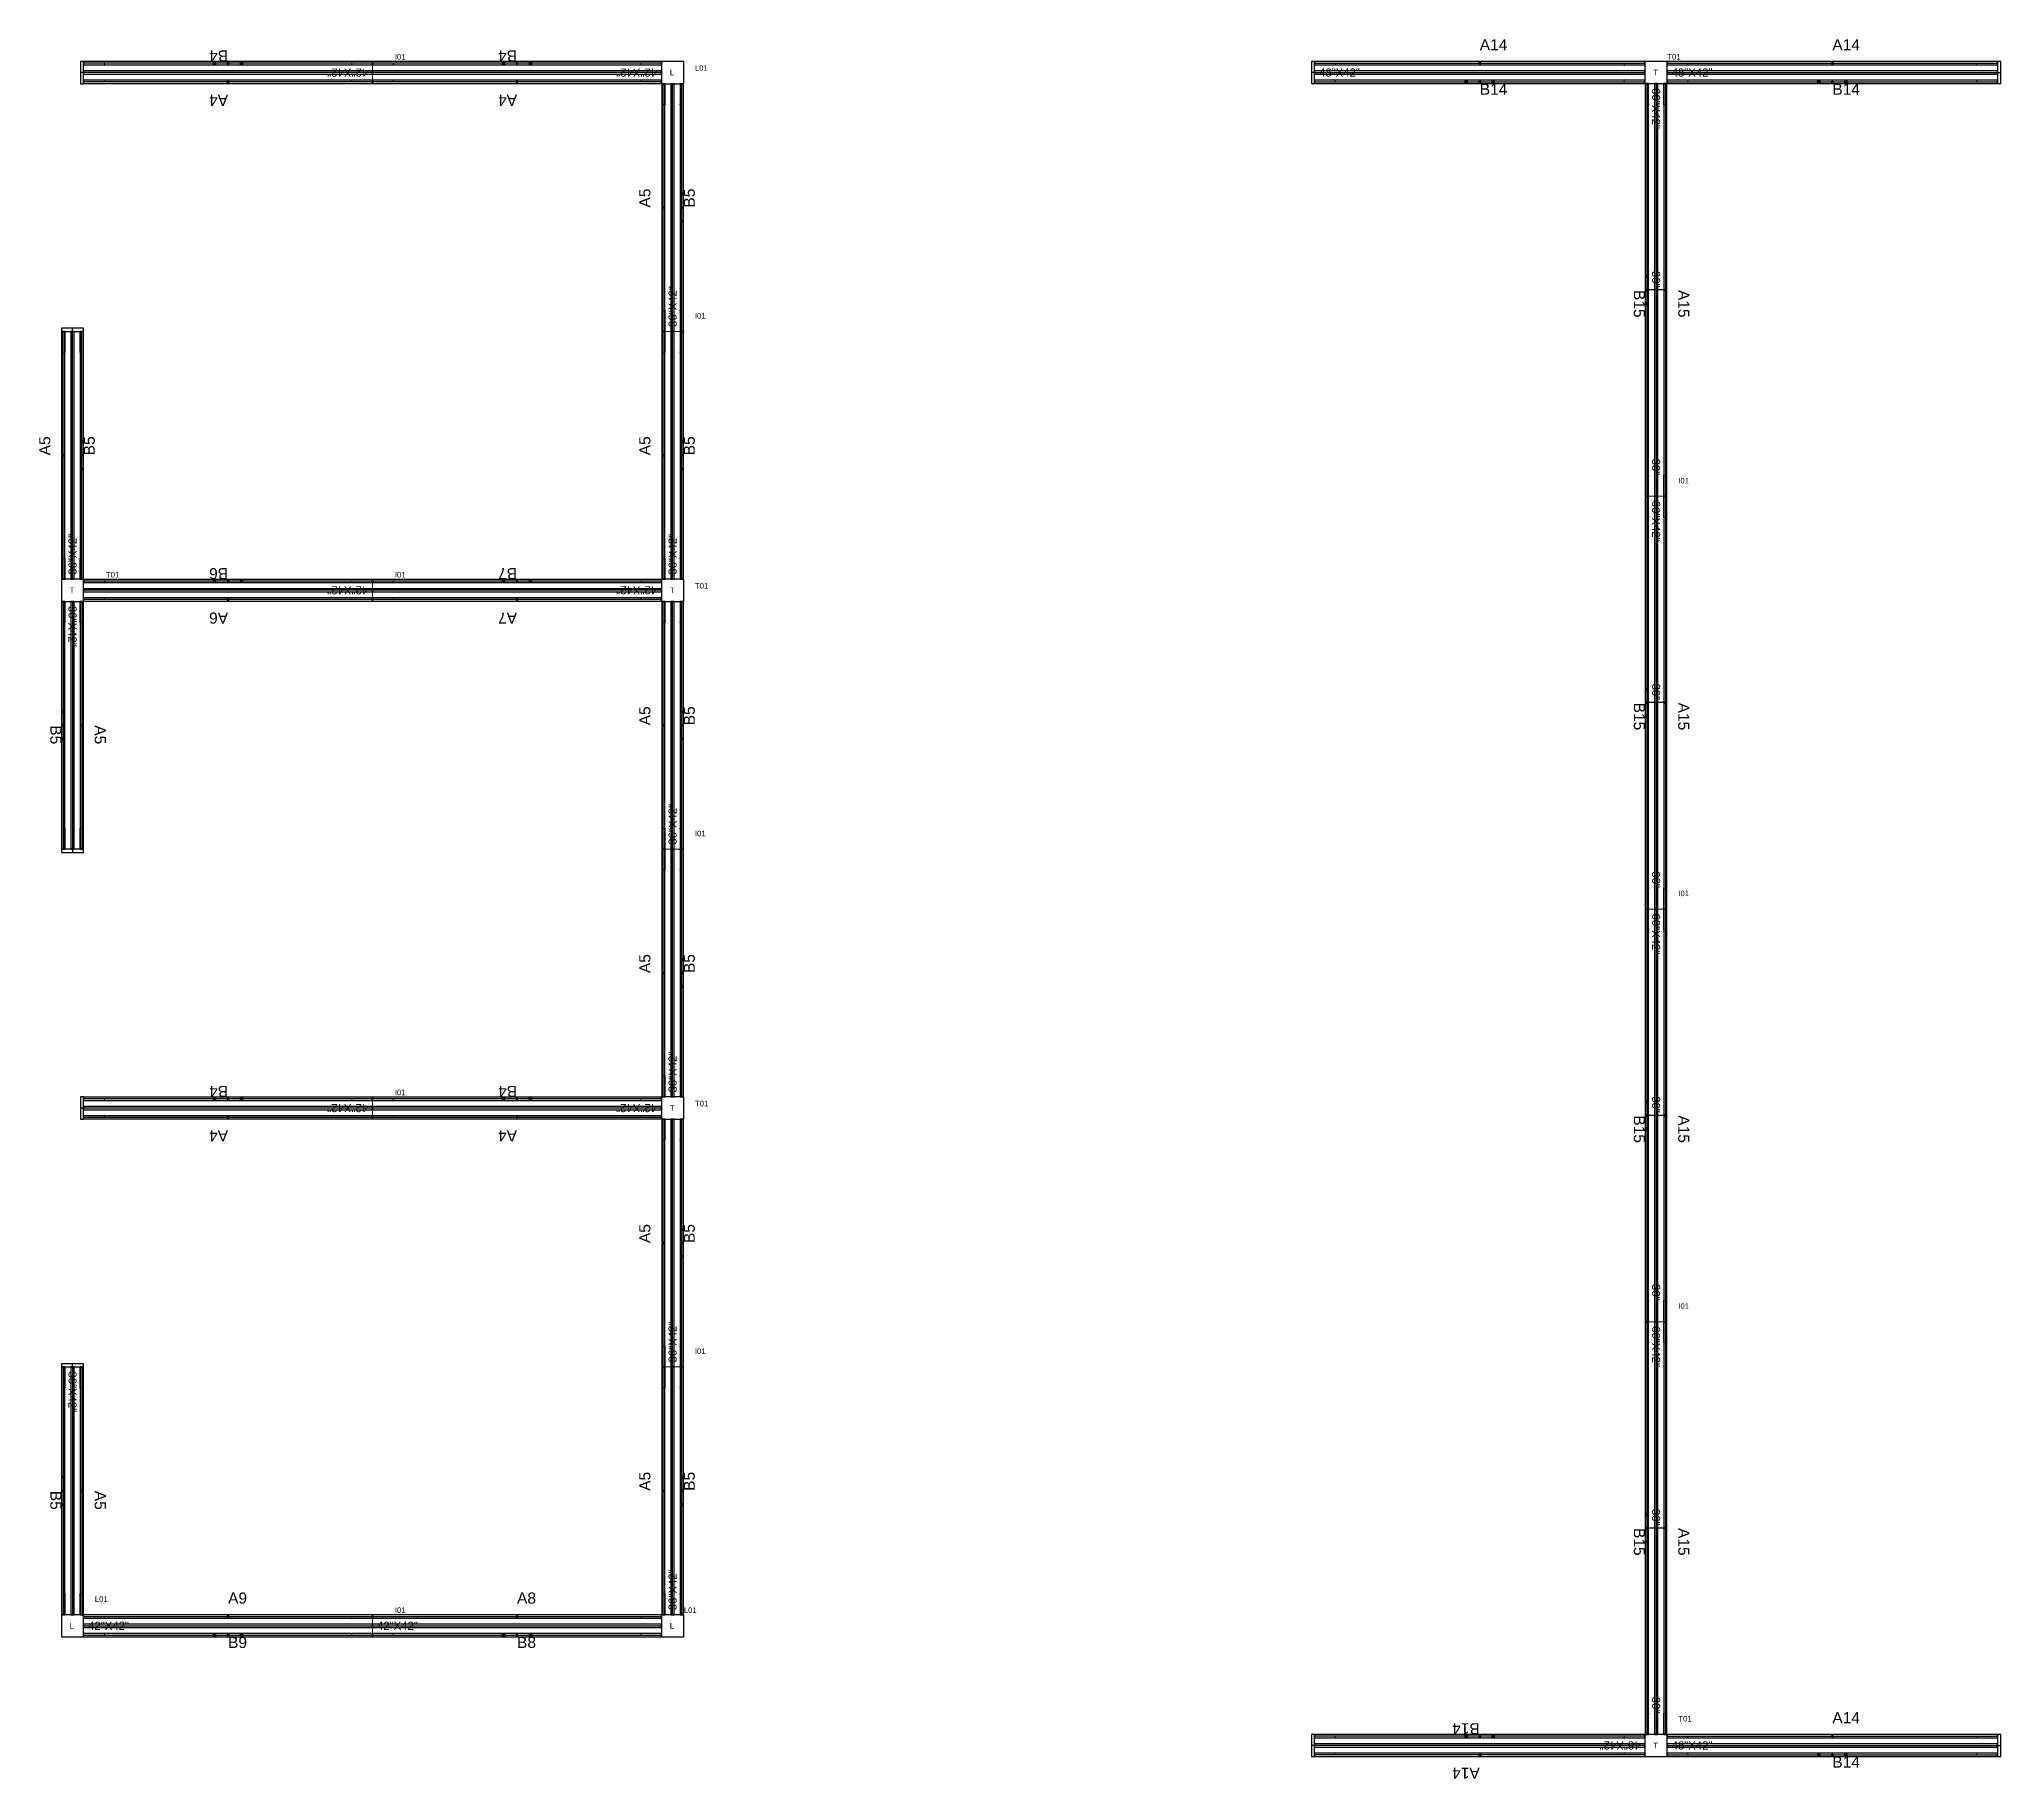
# Model space of a CAD drawing. Header units: millimetres. Extents: x 1390 to 1467.6, y 1790 to 1851.2.
# Drawn here: x 1389.96 to 1397.2, y 1801.54 to 1807.96 of the extents above; entities that cross this region are included whole.
import ezdxf

# ---------------------------------------------------------------- set-up
doc = ezdxf.new("R2010")
doc.units = ezdxf.units.MM
for name, color, linetype in [('DD2D', 7, 'Continuous'), ('DD2D_Geometry', 7, 'Continuous'), ('DDReportes', 7, 'Continuous'), ('Id Unión', 7, 'Continuous')]:
    doc.layers.add(name, color=color, linetype=linetype)
doc.styles.get("Standard").update_dxf_attribs({"font": 'arial.ttf'})

msp = doc.modelspace()

# ---------------------------------------------------------------- texts
at = {"layer": 'DD2D_Geometry'}
for s, p in [('L', (1392.286, 1807.8257)), ('T', (1395.9178, 1807.8258)), ('T', (1390.07, 1805.9137)), ('T', (1392.286, 1805.9137)), ('T', (1392.286, 1804.0017)), ('L', (1390.07, 1802.0897)), ('L', (1392.286, 1802.0897)), ('T', (1395.9178, 1801.6478))]:
    msp.add_text(s, height=0.0205, dxfattribs=at).set_placement(p)
at = {"layer": 'DDReportes'}
for s, rotation, p in [('B4', 180, (1390.6547, 1807.9179)), ('B4', 180, (1391.7217, 1807.9179)), ('A4', 180, (1390.6547, 1807.7539)), ('A4', 180, (1391.7217, 1807.7539)), ('A5', 90, (1392.2142, 1807.3374)), ('B5', 90, (1392.3782, 1807.3374)), ('B15', 270, (1395.846, 1807.033)), ('A15', 270, (1396.01, 1807.033)), ('A5', 90, (1389.9982, 1806.4224)), ('B5', 90, (1390.1622, 1806.4224)), ('A5', 90, (1392.2142, 1806.4224)), ('B5', 90, (1392.3782, 1806.4224)), ('B6', 180, (1390.6547, 1806.0059)), ('B7', 180, (1391.7217, 1806.0059)), ('A6', 180, (1390.6547, 1805.8419)), ('A7', 180, (1391.7217, 1805.8419)), ('A5', 90, (1392.2142, 1805.4254)), ('B5', 90, (1392.3782, 1805.4254)), ('B15', 270, (1395.846, 1805.509)), ('A15', 270, (1396.01, 1805.509)), ('B5', 270, (1389.9982, 1805.4254)), ('A5', 270, (1390.1622, 1805.4254)), ('A5', 90, (1392.2142, 1804.5104)), ('B5', 90, (1392.3782, 1804.5104)), ('B4', 180, (1390.6547, 1804.0939)), ('B4', 180, (1391.7217, 1804.0939)), ('A4', 180, (1390.6547, 1803.9299)), ('A4', 180, (1391.7217, 1803.9299)), ('B15', 270, (1395.846, 1803.985)), ('A15', 270, (1396.01, 1803.985)), ('A5', 90, (1392.2142, 1803.5134)), ('B5', 90, (1392.3782, 1803.5134)), ('A5', 90, (1392.2142, 1802.5984)), ('B5', 90, (1392.3782, 1802.5984)), ('B5', 270, (1389.9982, 1802.5984)), ('A5', 270, (1390.1622, 1802.5984)), ('B15', 270, (1395.846, 1802.461)), ('A15', 270, (1396.01, 1802.461)), ('B14', 180, (1395.277, 1801.74)), ('A14', 180, (1395.277, 1801.576))]:
    msp.add_text(s, height=0.041, rotation=rotation, dxfattribs=at).set_placement(p)
for s, p in [('A14', (1395.277, 1807.918)), ('A14', (1396.579, 1807.918)), ('B14', (1395.277, 1807.754)), ('B14', (1396.579, 1807.754)), ('A9', (1390.6547, 1802.1819)), ('A8', (1391.7217, 1802.1819)), ('B9', (1390.6547, 1802.0179)), ('B8', (1391.7217, 1802.0179)), ('A14', (1396.579, 1801.74)), ('B14', (1396.579, 1801.576))]:
    msp.add_text(s, height=0.041, dxfattribs=at).set_placement(p)
at = {"layer": 'Id Unión'}
for s, p in [('I01', (1391.2705, 1807.8834)), ('T01', (1395.9693, 1807.8835)), ('L01', (1392.3785, 1807.8425)), ('I01', (1392.3785, 1806.9275)), ('I01', (1396.0103, 1806.3185)), ('T01', (1390.2035, 1805.9714)), ('I01', (1391.2705, 1805.9714)), ('T01', (1392.3785, 1805.9305)), ('I01', (1392.3785, 1805.0155)), ('I01', (1396.0103, 1804.7945)), ('I01', (1391.2705, 1804.0594)), ('T01', (1392.3785, 1804.0185)), ('I01', (1396.0103, 1803.2705)), ('I01', (1392.3785, 1803.1035)), ('L01', (1390.1625, 1802.1884)), ('I01', (1391.2706, 1802.1474)), ('L01', (1392.3376, 1802.1474)), ('T01', (1396.0103, 1801.7465))]:
    msp.add_text(s, height=0.0205, dxfattribs=at).set_placement(p)

# ---------------------------------------------------------------- blocks, each defined once
blk = doc.blocks.new('DD101036422D')
at = {"color": 1, "linetype": 'Continuous', "lineweight": 0}
for p, q in [((0, -0.0255), (0, 0.0255)), ((0.0017, 0.0275), (0.0218, 0.0275)), ((0.002, 0.0275), (0.0215, 0.0275)), ((0.0747, 0.0275), (0.0215, 0.0275)), ((0.0747, 0.0275), (0.075, 0.0275)), ((0.0765, 0.026), (0.0765, 0.0343)), ((0.8385, 0.0343), (0.0765, 0.0343)), ((0.8385, 0.0343), (0.8385, 0.026)), ((0.8403, 0.0275), (0.84, 0.0275)), ((0.8403, 0.0275), (0.8935, 0.0275)), ((0.9133, 0.0275), (0.8932, 0.0275)), ((0.913, 0.0275), (0.8935, 0.0275)), ((0.915, -0.0255), (0.915, 0.0255)), ((0.025, -0.0275), (0.002, -0.0275)), ((0.025, -0.0275), (0.0747, -0.0275)), ((0.0747, -0.0275), (0.075, -0.0275)), ((0.0765, -0.0343), (0.0765, -0.026)), ((0.8385, -0.0343), (0.0765, -0.0343)), ((0.8385, -0.026), (0.8385, -0.0343)), ((0.8403, -0.0275), (0.84, -0.0275)), ((0.89, -0.0275), (0.8403, -0.0275)), ((0.89, -0.0275), (0.913, -0.0275))]:
    blk.add_line(p, q, dxfattribs=at)
at = {"color": 1}
for p, q in [((0.454, 0.0379), (0.461, 0.0308)), ((0.454, 0.0308), (0.461, 0.0379)), ((0.454, -0.0379), (0.461, -0.0308)), ((0.454, -0.0308), (0.461, -0.0379))]:
    blk.add_line(p, q, dxfattribs=at)
for centre in [(0.4075, -0.0343), (0.5075, -0.0343)]:
    blk.add_circle(centre, 0.005, dxfattribs=at)
at = {"color": 1, "linetype": 'Continuous', "lineweight": 0}
for centre, radius, start, end in [((0.002, 0.0255), 0.00203, 90, 180), ((0.075, 0.026), 0.00151, 10.02098, 90), ((0.075, 0.026), 0.00151, 0, 10.02098), ((0.84, 0.026), 0.00151, 90, 169.97902), ((0.84, 0.026), 0.00151, 169.97902, 180), ((0.84, 0.026), 0.00151, 169.97902, 180), ((0.913, 0.0255), 0.00203, 0, 90), ((0.002, -0.0255), 0.00203, 180, 270), ((0.075, -0.026), 0.00151, 270, 349.97902), ((0.075, -0.026), 0.00151, 349.97902, 0), ((0.84, -0.026), 0.00151, 180, 190.02098), ((0.84, -0.026), 0.00151, 180, 190.02098), ((0.84, -0.026), 0.00151, 190.02098, 270), ((0.913, -0.0255), 0.00203, 270, 0)]:
    blk.add_arc(centre, radius, start, end, dxfattribs=at)
at = {"color": 1}
for p in [(0.4575, 0.0343), (0.4575, -0.0343)]:
    blk.add_point(p, dxfattribs=at)
blk.add_text('36"X42"', height=0.03).set_placement((0.0165, -0.0149))
blk = doc.blocks.new('SPACE_DD10103642')
blk.add_blockref('DD101036422D', (0, 0))
blk = doc.blocks.new('DD101042422D')
at = {"color": 1, "linetype": 'Continuous', "lineweight": 0}
for p, q in [((0, -0.0255), (0, 0.0255)), ((0.0017, 0.0275), (0.0218, 0.0275)), ((0.002, 0.0275), (0.0215, 0.0275)), ((0.0747, 0.0275), (0.0215, 0.0275)), ((0.0747, 0.0275), (0.075, 0.0275)), ((0.0765, 0.026), (0.0765, 0.0343)), ((0.9905, 0.0343), (0.0765, 0.0343)), ((0.9905, 0.0343), (0.9905, 0.026)), ((0.9923, 0.0275), (0.992, 0.0275)), ((0.9923, 0.0275), (1.0455, 0.0275)), ((1.0653, 0.0275), (1.0452, 0.0275)), ((1.065, 0.0275), (1.0455, 0.0275)), ((1.067, -0.0255), (1.067, 0.0255)), ((0.025, -0.0275), (0.002, -0.0275)), ((0.025, -0.0275), (0.0747, -0.0275)), ((0.0747, -0.0275), (0.075, -0.0275)), ((0.0765, -0.0343), (0.0765, -0.026)), ((0.9905, -0.0343), (0.0765, -0.0343)), ((0.9905, -0.026), (0.9905, -0.0343)), ((0.9923, -0.0275), (0.992, -0.0275)), ((1.042, -0.0275), (0.9923, -0.0275)), ((1.042, -0.0275), (1.065, -0.0275))]:
    blk.add_line(p, q, dxfattribs=at)
at = {"color": 1}
for p, q in [((0.53, 0.0379), (0.537, 0.0308)), ((0.53, 0.0308), (0.537, 0.0379)), ((0.53, -0.0379), (0.537, -0.0308)), ((0.53, -0.0308), (0.537, -0.0379))]:
    blk.add_line(p, q, dxfattribs=at)
for centre in [(0.4835, -0.0343), (0.5835, -0.0343)]:
    blk.add_circle(centre, 0.005, dxfattribs=at)
at = {"color": 1, "linetype": 'Continuous', "lineweight": 0}
for centre, radius, start, end in [((0.002, 0.0255), 0.00203, 90, 180), ((0.075, 0.026), 0.00151, 10.02098, 90), ((0.075, 0.026), 0.00151, 0, 10.02098), ((0.992, 0.026), 0.00151, 90, 169.97902), ((0.992, 0.026), 0.00151, 169.97902, 180), ((0.992, 0.026), 0.00151, 169.97902, 180), ((1.065, 0.0255), 0.00203, 0, 90), ((0.002, -0.0255), 0.00203, 180, 270), ((0.075, -0.026), 0.00151, 270, 349.97902), ((0.075, -0.026), 0.00151, 349.97902, 0), ((0.992, -0.026), 0.00151, 180, 190.02098), ((0.992, -0.026), 0.00151, 180, 190.02098), ((0.992, -0.026), 0.00151, 190.02098, 270), ((1.065, -0.0255), 0.00203, 270, 0)]:
    blk.add_arc(centre, radius, start, end, dxfattribs=at)
at = {"color": 1}
for p in [(0.5335, 0.0343), (0.5335, -0.0343)]:
    blk.add_point(p, dxfattribs=at)
blk.add_text('42"X42"', height=0.03).set_placement((0.0165, -0.0149))
blk = doc.blocks.new('SPACE_DD10104242')
blk.add_blockref('DD101042422D', (0, 0))
blk = doc.blocks.new('DD3021422D')
for p, q in [((0, 0.041), (0, -0.041)), ((0.012, 0.041), (0, 0.041)), ((0.012, -0.041), (0.012, 0.041)), ((0, -0.041), (0.012, -0.041))]:
    blk.add_line(p, q)
blk = doc.blocks.new('SPACE_DD302142')
blk.add_blockref('DD3021422D', (0, 0))
blk = doc.blocks.new('DD101048422D')
at = {"color": 1, "linetype": 'Continuous', "lineweight": 0}
for p, q in [((0, -0.0255), (0, 0.0255)), ((0.0017, 0.0275), (0.0218, 0.0275)), ((0.002, 0.0275), (0.0215, 0.0275)), ((0.0747, 0.0275), (0.0215, 0.0275)), ((0.0747, 0.0275), (0.075, 0.0275)), ((0.0765, 0.026), (0.0765, 0.0343)), ((1.1435, 0.0343), (0.0765, 0.0343)), ((1.1435, 0.0343), (1.1435, 0.026)), ((1.1453, 0.0275), (1.145, 0.0275)), ((1.1453, 0.0275), (1.1985, 0.0275)), ((1.2183, 0.0275), (1.1982, 0.0275)), ((1.218, 0.0275), (1.1985, 0.0275)), ((1.22, -0.0255), (1.22, 0.0255)), ((0.025, -0.0275), (0.002, -0.0275)), ((0.025, -0.0275), (0.0747, -0.0275)), ((0.0747, -0.0275), (0.075, -0.0275)), ((0.0765, -0.0343), (0.0765, -0.026)), ((1.1435, -0.0343), (0.0765, -0.0343)), ((1.1435, -0.026), (1.1435, -0.0343)), ((1.1453, -0.0275), (1.145, -0.0275)), ((1.195, -0.0275), (1.1453, -0.0275)), ((1.195, -0.0275), (1.218, -0.0275))]:
    blk.add_line(p, q, dxfattribs=at)
at = {"color": 1}
for p, q in [((0.6065, 0.0379), (0.6135, 0.0308)), ((0.6065, 0.0308), (0.6135, 0.0379)), ((0.6065, -0.0379), (0.6135, -0.0308)), ((0.6065, -0.0308), (0.6135, -0.0379))]:
    blk.add_line(p, q, dxfattribs=at)
for centre in [(0.56, -0.0343), (0.66, -0.0343)]:
    blk.add_circle(centre, 0.005, dxfattribs=at)
at = {"color": 1, "linetype": 'Continuous', "lineweight": 0}
for centre, radius, start, end in [((0.002, 0.0255), 0.00203, 90, 180), ((0.075, 0.026), 0.00151, 10.02098, 90), ((0.075, 0.026), 0.00151, 0, 10.02098), ((1.145, 0.026), 0.00151, 90, 169.97902), ((1.145, 0.026), 0.00151, 169.97902, 180), ((1.145, 0.026), 0.00151, 169.97902, 180), ((1.218, 0.0255), 0.00203, 0, 90), ((0.002, -0.0255), 0.00203, 180, 270), ((0.075, -0.026), 0.00151, 270, 349.97902), ((0.075, -0.026), 0.00151, 349.97902, 0), ((1.145, -0.026), 0.00151, 180, 190.02098), ((1.145, -0.026), 0.00151, 180, 190.02098), ((1.145, -0.026), 0.00151, 190.02098, 270), ((1.218, -0.0255), 0.00203, 270, 0)]:
    blk.add_arc(centre, radius, start, end, dxfattribs=at)
at = {"color": 1}
for p in [(0.61, 0.0343), (0.61, -0.0343)]:
    blk.add_point(p, dxfattribs=at)
blk.add_text('48"X42"', height=0.03).set_placement((0.0165, -0.0149))
blk = doc.blocks.new('SPACE_DD10104842')
blk.add_blockref('DD101048422D', (0, 0))
blk = doc.blocks.new('DD101060422D')
at = {"color": 1, "linetype": 'Continuous', "lineweight": 0}
for p, q in [((0, -0.0255), (0, 0.0255)), ((0.0017, 0.0275), (0.0218, 0.0275)), ((0.002, 0.0275), (0.0215, 0.0275)), ((0.0747, 0.0275), (0.0215, 0.0275)), ((0.0747, 0.0275), (0.075, 0.0275)), ((0.0765, 0.026), (0.0765, 0.0343)), ((1.4475, 0.0343), (0.0765, 0.0343)), ((1.4475, 0.0343), (1.4475, 0.026)), ((1.4493, 0.0275), (1.449, 0.0275)), ((1.4493, 0.0275), (1.5025, 0.0275)), ((1.5223, 0.0275), (1.5022, 0.0275)), ((1.522, 0.0275), (1.5025, 0.0275)), ((1.524, -0.0255), (1.524, 0.0255)), ((0.025, -0.0275), (0.002, -0.0275)), ((0.025, -0.0275), (0.0747, -0.0275)), ((0.0747, -0.0275), (0.075, -0.0275)), ((0.0765, -0.0343), (0.0765, -0.026)), ((1.4475, -0.0343), (0.0765, -0.0343)), ((1.4475, -0.026), (1.4475, -0.0343)), ((1.4493, -0.0275), (1.449, -0.0275)), ((1.499, -0.0275), (1.4493, -0.0275)), ((1.499, -0.0275), (1.522, -0.0275))]:
    blk.add_line(p, q, dxfattribs=at)
at = {"color": 1}
for p, q in [((0.7585, 0.0379), (0.7655, 0.0308)), ((0.7585, 0.0308), (0.7655, 0.0379)), ((0.762, 0.0343), (0.762, -0.0343)), ((0.7585, -0.0379), (0.7655, -0.0308)), ((0.7585, -0.0308), (0.7655, -0.0379))]:
    blk.add_line(p, q, dxfattribs=at)
for centre in [(0.712, -0.0343), (0.812, -0.0343)]:
    blk.add_circle(centre, 0.005, dxfattribs=at)
at = {"color": 1, "linetype": 'Continuous', "lineweight": 0}
for centre, radius, start, end in [((0.002, 0.0255), 0.00203, 90, 180), ((0.075, 0.026), 0.00151, 10.02098, 90), ((0.075, 0.026), 0.00151, 0, 10.02098), ((1.449, 0.026), 0.00151, 90, 169.97902), ((1.449, 0.026), 0.00151, 169.97902, 180), ((1.449, 0.026), 0.00151, 169.97902, 180), ((1.522, 0.0255), 0.00203, 0, 90), ((0.002, -0.0255), 0.00203, 180, 270), ((0.075, -0.026), 0.00151, 270, 349.97902), ((0.075, -0.026), 0.00151, 349.97902, 0), ((1.449, -0.026), 0.00151, 180, 190.02098), ((1.449, -0.026), 0.00151, 180, 190.02098), ((1.449, -0.026), 0.00151, 190.02098, 270), ((1.522, -0.0255), 0.00203, 270, 0)]:
    blk.add_arc(centre, radius, start, end, dxfattribs=at)
at = {"color": 1}
for p in [(0.762, 0.0343), (0.762, -0.0343)]:
    blk.add_point(p, dxfattribs=at)
for s, p in [('60"X42"', (0.0165, -0.0149)), ('30"', (0.6916, -0.0149)), ('30"', (1.3849, -0.0149))]:
    blk.add_text(s, height=0.03).set_placement(p)
blk = doc.blocks.new('SPACE_DD10106042')
blk.add_blockref('DD101060422D', (0, 0))

# ---------------------------------------------------------------- linework, layer by layer
at = {"layer": 'DD2D'}
for p, q in [((1390.1212, 1807.8359), (1390.1092, 1807.8359)), ((1391.1882, 1807.8702), (1390.1212, 1807.8702)), ((1391.1882, 1807.8359), (1390.1212, 1807.8359)), ((1391.1882, 1807.8359), (1390.1212, 1807.8359)), ((1391.1882, 1807.8359), (1391.1881, 1807.8359)), ((1392.2552, 1807.8702), (1391.1882, 1807.8702)), ((1392.2552, 1807.8359), (1391.1882, 1807.8359)), ((1392.2552, 1807.8359), (1391.1882, 1807.8359)), ((1394.667, 1807.836), (1394.655, 1807.836)), ((1394.667, 1807.8703), (1395.887, 1807.8703)), ((1394.667, 1807.836), (1395.887, 1807.836)), ((1394.667, 1807.836), (1395.887, 1807.836)), ((1395.887, 1807.836), (1395.8871, 1807.836)), ((1395.969, 1807.8703), (1397.189, 1807.8703)), ((1395.969, 1807.836), (1397.189, 1807.836)), ((1395.969, 1807.836), (1397.189, 1807.836)), ((1397.189, 1807.836), (1397.201, 1807.836)), ((1391.1882, 1807.8016), (1390.1212, 1807.8016)), ((1392.2552, 1807.8016), (1391.1882, 1807.8016)), ((1392.2619, 1806.8799), (1392.2619, 1807.7949)), ((1392.2962, 1807.7949), (1392.2962, 1807.795)), ((1392.2962, 1806.8799), (1392.2962, 1807.7949)), ((1392.2962, 1806.8799), (1392.2962, 1807.7949)), ((1392.3305, 1806.8799), (1392.3305, 1807.7949)), ((1394.667, 1807.8017), (1395.887, 1807.8017)), ((1395.8937, 1807.795), (1395.8937, 1806.271)), ((1395.928, 1807.795), (1395.928, 1806.271)), ((1395.928, 1807.795), (1395.928, 1806.271)), ((1395.9623, 1807.795), (1395.9623, 1806.271)), ((1395.969, 1807.8017), (1397.189, 1807.8017)), ((1390.0802, 1806.8799), (1390.0802, 1806.8919)), ((1390.0459, 1805.9649), (1390.0459, 1806.8799)), ((1390.0802, 1805.9649), (1390.0802, 1806.8799)), ((1390.0802, 1805.9649), (1390.0802, 1806.8799)), ((1390.1145, 1805.9649), (1390.1145, 1806.8799)), ((1392.2619, 1805.9649), (1392.2619, 1806.8799)), ((1392.2962, 1806.8799), (1392.2962, 1806.88)), ((1392.2962, 1805.9649), (1392.2962, 1806.8799)), ((1392.2962, 1805.9649), (1392.2962, 1806.8799)), ((1392.3305, 1805.9649), (1392.3305, 1806.8799)), ((1395.8937, 1806.271), (1395.8937, 1804.747)), ((1395.928, 1806.271), (1395.928, 1806.2709)), ((1395.928, 1806.271), (1395.928, 1804.747)), ((1395.928, 1806.271), (1395.928, 1804.747)), ((1395.9623, 1806.271), (1395.9623, 1804.747)), ((1391.1882, 1805.9582), (1390.1212, 1805.9582)), ((1392.2552, 1805.9582), (1391.1882, 1805.9582)), ((1390.0459, 1805.8829), (1390.0459, 1804.9679)), ((1390.0802, 1805.8829), (1390.0802, 1804.9679)), ((1390.0802, 1805.8829), (1390.0802, 1804.9679)), ((1390.1145, 1805.8829), (1390.1145, 1804.9679)), ((1390.1212, 1805.9239), (1390.1211, 1805.9239)), ((1391.1882, 1805.9239), (1390.1212, 1805.9239)), ((1391.1882, 1805.9239), (1390.1212, 1805.9239)), ((1391.1882, 1805.8896), (1390.1212, 1805.8896)), ((1391.1882, 1805.9239), (1391.1881, 1805.9239)), ((1392.2552, 1805.9239), (1391.1882, 1805.9239)), ((1392.2552, 1805.9239), (1391.1882, 1805.9239)), ((1392.2552, 1805.8896), (1391.1882, 1805.8896)), ((1392.2619, 1804.9679), (1392.2619, 1805.8829)), ((1392.2962, 1805.8829), (1392.2962, 1805.883)), ((1392.2962, 1804.9679), (1392.2962, 1805.8829)), ((1392.2962, 1804.9679), (1392.2962, 1805.8829)), ((1392.3305, 1804.9679), (1392.3305, 1805.8829)), ((1390.0802, 1804.9679), (1390.0802, 1804.9559)), ((1392.2619, 1804.0529), (1392.2619, 1804.9679)), ((1392.2962, 1804.9679), (1392.2962, 1804.968)), ((1392.2962, 1804.0529), (1392.2962, 1804.9679)), ((1392.2962, 1804.0529), (1392.2962, 1804.9679)), ((1392.3305, 1804.0529), (1392.3305, 1804.9679)), ((1395.8937, 1804.747), (1395.8937, 1803.223)), ((1395.928, 1804.747), (1395.928, 1804.7469)), ((1395.928, 1804.747), (1395.928, 1803.223)), ((1395.928, 1804.747), (1395.928, 1803.223)), ((1395.9623, 1804.747), (1395.9623, 1803.223)), ((1390.1212, 1804.0119), (1390.1092, 1804.0119)), ((1391.1882, 1804.0462), (1390.1212, 1804.0462)), ((1391.1882, 1804.0119), (1390.1212, 1804.0119)), ((1391.1882, 1804.0119), (1390.1212, 1804.0119)), ((1391.1882, 1804.0119), (1391.1881, 1804.0119)), ((1392.2552, 1804.0462), (1391.1882, 1804.0462)), ((1392.2552, 1804.0119), (1391.1882, 1804.0119)), ((1392.2552, 1804.0119), (1391.1882, 1804.0119)), ((1391.1882, 1803.9776), (1390.1212, 1803.9776)), ((1392.2552, 1803.9776), (1391.1882, 1803.9776)), ((1392.2619, 1803.0559), (1392.2619, 1803.9709)), ((1392.2962, 1803.9709), (1392.2962, 1803.971)), ((1392.2962, 1803.0559), (1392.2962, 1803.9709)), ((1392.2962, 1803.0559), (1392.2962, 1803.9709)), ((1392.3305, 1803.0559), (1392.3305, 1803.9709)), ((1395.8937, 1803.223), (1395.8937, 1801.699)), ((1395.928, 1803.223), (1395.928, 1803.2229)), ((1395.928, 1803.223), (1395.928, 1801.699)), ((1395.928, 1803.223), (1395.928, 1801.699)), ((1395.9623, 1803.223), (1395.9623, 1801.699)), ((1390.0459, 1803.0559), (1390.0459, 1802.1409)), ((1390.0802, 1803.0559), (1390.0802, 1803.0679)), ((1390.0802, 1803.0559), (1390.0802, 1802.1409)), ((1390.0802, 1803.0559), (1390.0802, 1802.1409)), ((1390.1145, 1803.0559), (1390.1145, 1802.1409)), ((1392.2619, 1802.1409), (1392.2619, 1803.0559)), ((1392.2962, 1803.0559), (1392.2962, 1803.056)), ((1392.2962, 1802.1409), (1392.2962, 1803.0559)), ((1392.2962, 1802.1409), (1392.2962, 1803.0559)), ((1392.3305, 1802.1409), (1392.3305, 1803.0559)), ((1390.0802, 1802.1409), (1390.0802, 1802.1408)), ((1390.1212, 1802.1342), (1391.1882, 1802.1342)), ((1391.1882, 1802.1342), (1392.2552, 1802.1342)), ((1390.1212, 1802.0999), (1391.1882, 1802.0999)), ((1390.1212, 1802.0999), (1391.1882, 1802.0999)), ((1390.1212, 1802.0656), (1391.1882, 1802.0656)), ((1391.1882, 1802.0999), (1391.1883, 1802.0999)), ((1391.1882, 1802.0999), (1392.2552, 1802.0999)), ((1391.1882, 1802.0999), (1392.2552, 1802.0999)), ((1391.1882, 1802.0656), (1392.2552, 1802.0656)), ((1392.2552, 1802.0999), (1392.2553, 1802.0999)), ((1395.887, 1801.6923), (1394.667, 1801.6923)), ((1395.928, 1801.699), (1395.928, 1801.6989)), ((1395.969, 1801.6923), (1397.189, 1801.6923)), ((1394.667, 1801.658), (1394.655, 1801.658)), ((1395.887, 1801.658), (1394.667, 1801.658)), ((1395.887, 1801.658), (1394.667, 1801.658)), ((1395.887, 1801.6237), (1394.667, 1801.6237)), ((1395.969, 1801.658), (1397.189, 1801.658)), ((1395.969, 1801.658), (1397.189, 1801.658)), ((1395.969, 1801.6237), (1397.189, 1801.6237)), ((1397.189, 1801.658), (1397.201, 1801.658))]:
    msp.add_line(p, q, dxfattribs=at)
at = {"layer": 'DD2D_Geometry'}
for points in [[(1391.1882, 1807.8762), (1390.1212, 1807.8762), (1390.1212, 1807.8642), (1391.1882, 1807.8642)], [(1391.1882, 1807.8419), (1390.1212, 1807.8419), (1390.1212, 1807.8299), (1391.1882, 1807.8299)], [(1391.1881, 1807.8359), (1391.1882, 1807.8359), (1391.1882, 1807.8359), (1391.1881, 1807.8359)], [(1392.2552, 1807.8762), (1391.1882, 1807.8762), (1391.1882, 1807.8642), (1392.2552, 1807.8642)], [(1392.2552, 1807.8419), (1391.1882, 1807.8419), (1391.1882, 1807.8299), (1392.2552, 1807.8299)], [(1392.3372, 1807.7949), (1392.3372, 1807.877), (1392.2552, 1807.877), (1392.2552, 1807.7949)], [(1394.667, 1807.8643), (1395.887, 1807.8643), (1395.887, 1807.8763), (1394.667, 1807.8763)], [(1394.667, 1807.83), (1395.887, 1807.83), (1395.887, 1807.842), (1394.667, 1807.842)], [(1395.887, 1807.795), (1395.9691, 1807.795), (1395.9691, 1807.877), (1395.887, 1807.877)], [(1395.969, 1807.8643), (1397.189, 1807.8643), (1397.189, 1807.8763), (1395.969, 1807.8763)], [(1395.969, 1807.83), (1397.189, 1807.83), (1397.189, 1807.842), (1395.969, 1807.842)], [(1391.1882, 1807.8076), (1390.1212, 1807.8076), (1390.1212, 1807.7956), (1391.1882, 1807.7956)], [(1392.2552, 1807.8076), (1391.1882, 1807.8076), (1391.1882, 1807.7956), (1392.2552, 1807.7956)], [(1392.2679, 1806.8799), (1392.2679, 1807.7949), (1392.2559, 1807.7949), (1392.2559, 1806.8799)], [(1392.3022, 1806.8799), (1392.3022, 1807.7949), (1392.2902, 1807.7949), (1392.2902, 1806.8799)], [(1392.3365, 1806.8799), (1392.3365, 1807.7949), (1392.3245, 1807.7949), (1392.3245, 1806.8799)], [(1394.667, 1807.7957), (1395.887, 1807.7957), (1395.887, 1807.8077), (1394.667, 1807.8077)], [(1395.8877, 1807.795), (1395.8877, 1806.271), (1395.8997, 1806.271), (1395.8997, 1807.795)], [(1395.922, 1807.795), (1395.922, 1806.271), (1395.934, 1806.271), (1395.934, 1807.795)], [(1395.9563, 1807.795), (1395.9563, 1806.271), (1395.9683, 1806.271), (1395.9683, 1807.795)], [(1395.969, 1807.7957), (1397.189, 1807.7957), (1397.189, 1807.8077), (1395.969, 1807.8077)], [(1390.0519, 1805.9649), (1390.0519, 1806.8799), (1390.0399, 1806.8799), (1390.0399, 1805.9649)], [(1390.0862, 1805.9649), (1390.0862, 1806.8799), (1390.0742, 1806.8799), (1390.0742, 1805.9649)], [(1390.1205, 1805.9649), (1390.1205, 1806.8799), (1390.1085, 1806.8799), (1390.1085, 1805.9649)], [(1392.2679, 1805.9649), (1392.2679, 1806.8799), (1392.2559, 1806.8799), (1392.2559, 1805.9649)], [(1392.3022, 1805.9649), (1392.3022, 1806.8799), (1392.2902, 1806.8799), (1392.2902, 1805.9649)], [(1392.2962, 1806.8799), (1392.2962, 1806.8799), (1392.2962, 1806.88), (1392.2962, 1806.88)], [(1392.3365, 1805.9649), (1392.3365, 1806.8799), (1392.3245, 1806.8799), (1392.3245, 1805.9649)], [(1395.8877, 1806.271), (1395.8877, 1804.747), (1395.8997, 1804.747), (1395.8997, 1806.271)], [(1395.922, 1806.271), (1395.922, 1804.747), (1395.934, 1804.747), (1395.934, 1806.271)], [(1395.928, 1806.2709), (1395.928, 1806.2709), (1395.928, 1806.271), (1395.928, 1806.271)], [(1395.9563, 1806.271), (1395.9563, 1804.747), (1395.9683, 1804.747), (1395.9683, 1806.271)], [(1390.1212, 1805.9649), (1390.0391, 1805.9649), (1390.0391, 1805.8829), (1390.1212, 1805.8829)], [(1391.1882, 1805.9642), (1390.1212, 1805.9642), (1390.1212, 1805.9522), (1391.1882, 1805.9522)], [(1392.2552, 1805.9642), (1391.1882, 1805.9642), (1391.1882, 1805.9522), (1392.2552, 1805.9522)], [(1392.3372, 1805.8829), (1392.3372, 1805.965), (1392.2552, 1805.965), (1392.2552, 1805.8829)], [(1390.0399, 1805.8829), (1390.0399, 1804.9679), (1390.0519, 1804.9679), (1390.0519, 1805.8829)], [(1390.0742, 1805.8829), (1390.0742, 1804.9679), (1390.0862, 1804.9679), (1390.0862, 1805.8829)], [(1390.1085, 1805.8829), (1390.1085, 1804.9679), (1390.1205, 1804.9679), (1390.1205, 1805.8829)], [(1391.1882, 1805.9299), (1390.1212, 1805.9299), (1390.1212, 1805.9179), (1391.1882, 1805.9179)], [(1391.1882, 1805.8956), (1390.1212, 1805.8956), (1390.1212, 1805.8836), (1391.1882, 1805.8836)], [(1391.1881, 1805.9239), (1391.1882, 1805.9239), (1391.1882, 1805.9239), (1391.1881, 1805.9239)], [(1392.2552, 1805.9299), (1391.1882, 1805.9299), (1391.1882, 1805.9179), (1392.2552, 1805.9179)], [(1392.2552, 1805.8956), (1391.1882, 1805.8956), (1391.1882, 1805.8836), (1392.2552, 1805.8836)], [(1392.2679, 1804.9679), (1392.2679, 1805.8829), (1392.2559, 1805.8829), (1392.2559, 1804.9679)], [(1392.3022, 1804.9679), (1392.3022, 1805.8829), (1392.2902, 1805.8829), (1392.2902, 1804.9679)], [(1392.3365, 1804.9679), (1392.3365, 1805.8829), (1392.3245, 1805.8829), (1392.3245, 1804.9679)], [(1392.2679, 1804.0529), (1392.2679, 1804.9679), (1392.2559, 1804.9679), (1392.2559, 1804.0529)], [(1392.3022, 1804.0529), (1392.3022, 1804.9679), (1392.2902, 1804.9679), (1392.2902, 1804.0529)], [(1392.2962, 1804.9679), (1392.2962, 1804.9679), (1392.2962, 1804.968), (1392.2962, 1804.968)], [(1392.3365, 1804.0529), (1392.3365, 1804.9679), (1392.3245, 1804.9679), (1392.3245, 1804.0529)], [(1395.8877, 1804.747), (1395.8877, 1803.223), (1395.8997, 1803.223), (1395.8997, 1804.747)], [(1395.922, 1804.747), (1395.922, 1803.223), (1395.934, 1803.223), (1395.934, 1804.747)], [(1395.928, 1804.7469), (1395.928, 1804.7469), (1395.928, 1804.747), (1395.928, 1804.747)], [(1395.9563, 1804.747), (1395.9563, 1803.223), (1395.9683, 1803.223), (1395.9683, 1804.747)], [(1391.1882, 1804.0522), (1390.1212, 1804.0522), (1390.1212, 1804.0402), (1391.1882, 1804.0402)], [(1391.1882, 1804.0179), (1390.1212, 1804.0179), (1390.1212, 1804.0059), (1391.1882, 1804.0059)], [(1391.1881, 1804.0119), (1391.1882, 1804.0119), (1391.1882, 1804.0119), (1391.1881, 1804.0119)], [(1392.2552, 1804.0522), (1391.1882, 1804.0522), (1391.1882, 1804.0402), (1392.2552, 1804.0402)], [(1392.2552, 1804.0179), (1391.1882, 1804.0179), (1391.1882, 1804.0059), (1392.2552, 1804.0059)], [(1392.3372, 1803.9709), (1392.3372, 1804.053), (1392.2552, 1804.053), (1392.2552, 1803.9709)], [(1391.1882, 1803.9836), (1390.1212, 1803.9836), (1390.1212, 1803.9716), (1391.1882, 1803.9716)], [(1392.2552, 1803.9836), (1391.1882, 1803.9836), (1391.1882, 1803.9716), (1392.2552, 1803.9716)], [(1392.2679, 1803.0559), (1392.2679, 1803.9709), (1392.2559, 1803.9709), (1392.2559, 1803.0559)], [(1392.3022, 1803.0559), (1392.3022, 1803.9709), (1392.2902, 1803.9709), (1392.2902, 1803.0559)], [(1392.3365, 1803.0559), (1392.3365, 1803.9709), (1392.3245, 1803.9709), (1392.3245, 1803.0559)], [(1395.8877, 1803.223), (1395.8877, 1801.699), (1395.8997, 1801.699), (1395.8997, 1803.223)], [(1395.922, 1803.223), (1395.922, 1801.699), (1395.934, 1801.699), (1395.934, 1803.223)], [(1395.928, 1803.2229), (1395.928, 1803.2229), (1395.928, 1803.223), (1395.928, 1803.223)], [(1395.9563, 1803.223), (1395.9563, 1801.699), (1395.9683, 1801.699), (1395.9683, 1803.223)], [(1390.0399, 1803.0559), (1390.0399, 1802.1409), (1390.0519, 1802.1409), (1390.0519, 1803.0559)], [(1390.0742, 1803.0559), (1390.0742, 1802.1409), (1390.0862, 1802.1409), (1390.0862, 1803.0559)], [(1390.1085, 1803.0559), (1390.1085, 1802.1409), (1390.1205, 1802.1409), (1390.1205, 1803.0559)], [(1392.2679, 1802.1409), (1392.2679, 1803.0559), (1392.2559, 1803.0559), (1392.2559, 1802.1409)], [(1392.3022, 1802.1409), (1392.3022, 1803.0559), (1392.2902, 1803.0559), (1392.2902, 1802.1409)], [(1392.2962, 1803.0559), (1392.2962, 1803.0559), (1392.2962, 1803.056), (1392.2962, 1803.056)], [(1392.3365, 1802.1409), (1392.3365, 1803.0559), (1392.3245, 1803.0559), (1392.3245, 1802.1409)], [(1390.0392, 1802.1409), (1390.0392, 1802.0588), (1390.1212, 1802.0588), (1390.1212, 1802.1409)], [(1390.1212, 1802.1282), (1391.1882, 1802.1282), (1391.1882, 1802.1402), (1390.1212, 1802.1402)], [(1391.1882, 1802.1282), (1392.2552, 1802.1282), (1392.2552, 1802.1402), (1391.1882, 1802.1402)], [(1392.2552, 1802.0589), (1392.3373, 1802.0589), (1392.3373, 1802.1409), (1392.2552, 1802.1409)], [(1390.1212, 1802.0939), (1391.1882, 1802.0939), (1391.1882, 1802.1059), (1390.1212, 1802.1059)], [(1390.1212, 1802.0596), (1391.1882, 1802.0596), (1391.1882, 1802.0716), (1390.1212, 1802.0716)], [(1391.1882, 1802.0939), (1392.2552, 1802.0939), (1392.2552, 1802.1059), (1391.1882, 1802.1059)], [(1391.1882, 1802.0999), (1391.1883, 1802.0999), (1391.1883, 1802.0999), (1391.1882, 1802.0999)], [(1391.1882, 1802.0596), (1392.2552, 1802.0596), (1392.2552, 1802.0716), (1391.1882, 1802.0716)], [(1395.887, 1801.6983), (1394.667, 1801.6983), (1394.667, 1801.6863), (1395.887, 1801.6863)], [(1395.887, 1801.699), (1395.887, 1801.6169), (1395.969, 1801.6169), (1395.969, 1801.699)], [(1395.969, 1801.6863), (1397.189, 1801.6863), (1397.189, 1801.6983), (1395.969, 1801.6983)], [(1395.887, 1801.664), (1394.667, 1801.664), (1394.667, 1801.652), (1395.887, 1801.652)], [(1395.887, 1801.6297), (1394.667, 1801.6297), (1394.667, 1801.6177), (1395.887, 1801.6177)], [(1395.969, 1801.652), (1397.189, 1801.652), (1397.189, 1801.664), (1395.969, 1801.664)], [(1395.969, 1801.6177), (1397.189, 1801.6177), (1397.189, 1801.6297), (1395.969, 1801.6297)]]:
    msp.add_lwpolyline(points, close=True, dxfattribs=at)

# ---------------------------------------------------------------- block references
for name, p, rotation in [('SPACE_DD302142', (1390.1212, 1807.8359), 180), ('SPACE_DD10104242', (1391.1882, 1807.8359), 180), ('SPACE_DD10104242', (1392.2552, 1807.8359), 180), ('SPACE_DD302142', (1394.667, 1807.836), 180), ('SPACE_DD10103642', (1392.2962, 1806.8799), 90), ('SPACE_DD10106042', (1395.928, 1807.795), 270), ('SPACE_DD302142', (1390.0802, 1806.8799), 90), ('SPACE_DD10103642', (1390.0802, 1805.9649), 90), ('SPACE_DD10103642', (1392.2962, 1805.9649), 90), ('SPACE_DD10106042', (1395.928, 1806.271), 270), ('SPACE_DD10104242', (1391.1882, 1805.9239), 180), ('SPACE_DD10104242', (1392.2552, 1805.9239), 180), ('SPACE_DD10103642', (1390.0802, 1805.8829), 270), ('SPACE_DD10103642', (1392.2962, 1804.9679), 90), ('SPACE_DD302142', (1390.0802, 1804.9679), 270), ('SPACE_DD10103642', (1392.2962, 1804.0529), 90), ('SPACE_DD10106042', (1395.928, 1804.747), 270), ('SPACE_DD302142', (1390.1212, 1804.0119), 180), ('SPACE_DD10104242', (1391.1882, 1804.0119), 180), ('SPACE_DD10104242', (1392.2552, 1804.0119), 180), ('SPACE_DD10103642', (1392.2962, 1803.0559), 90), ('SPACE_DD10106042', (1395.928, 1803.223), 270), ('SPACE_DD302142', (1390.0802, 1803.0559), 90), ('SPACE_DD10103642', (1390.0802, 1803.0559), 270), ('SPACE_DD10103642', (1392.2962, 1802.1409), 90), ('SPACE_DD302142', (1394.667, 1801.658), 180), ('SPACE_DD10104842', (1395.887, 1801.658), 180)]:
    msp.add_blockref(name, p, dxfattribs=dict(at, rotation=rotation))
for name, p in [('SPACE_DD10104842', (1394.667, 1807.836)), ('SPACE_DD10104842', (1395.969, 1807.836)), ('SPACE_DD302142', (1397.189, 1807.836)), ('SPACE_DD10104242', (1390.1212, 1802.0999)), ('SPACE_DD10104242', (1391.1882, 1802.0999)), ('SPACE_DD10104842', (1395.969, 1801.658)), ('SPACE_DD302142', (1397.189, 1801.658))]:
    msp.add_blockref(name, p, dxfattribs=at)

msp.set_redraw_order([(e.dxf.handle, doc.entitydb.next_handle()) for e in msp.query("TEXT MTEXT ATTDEF DIMENSION ARC_DIMENSION")])  # texts and dimensions are drawn at this point

doc.saveas('drawing.dxf')
